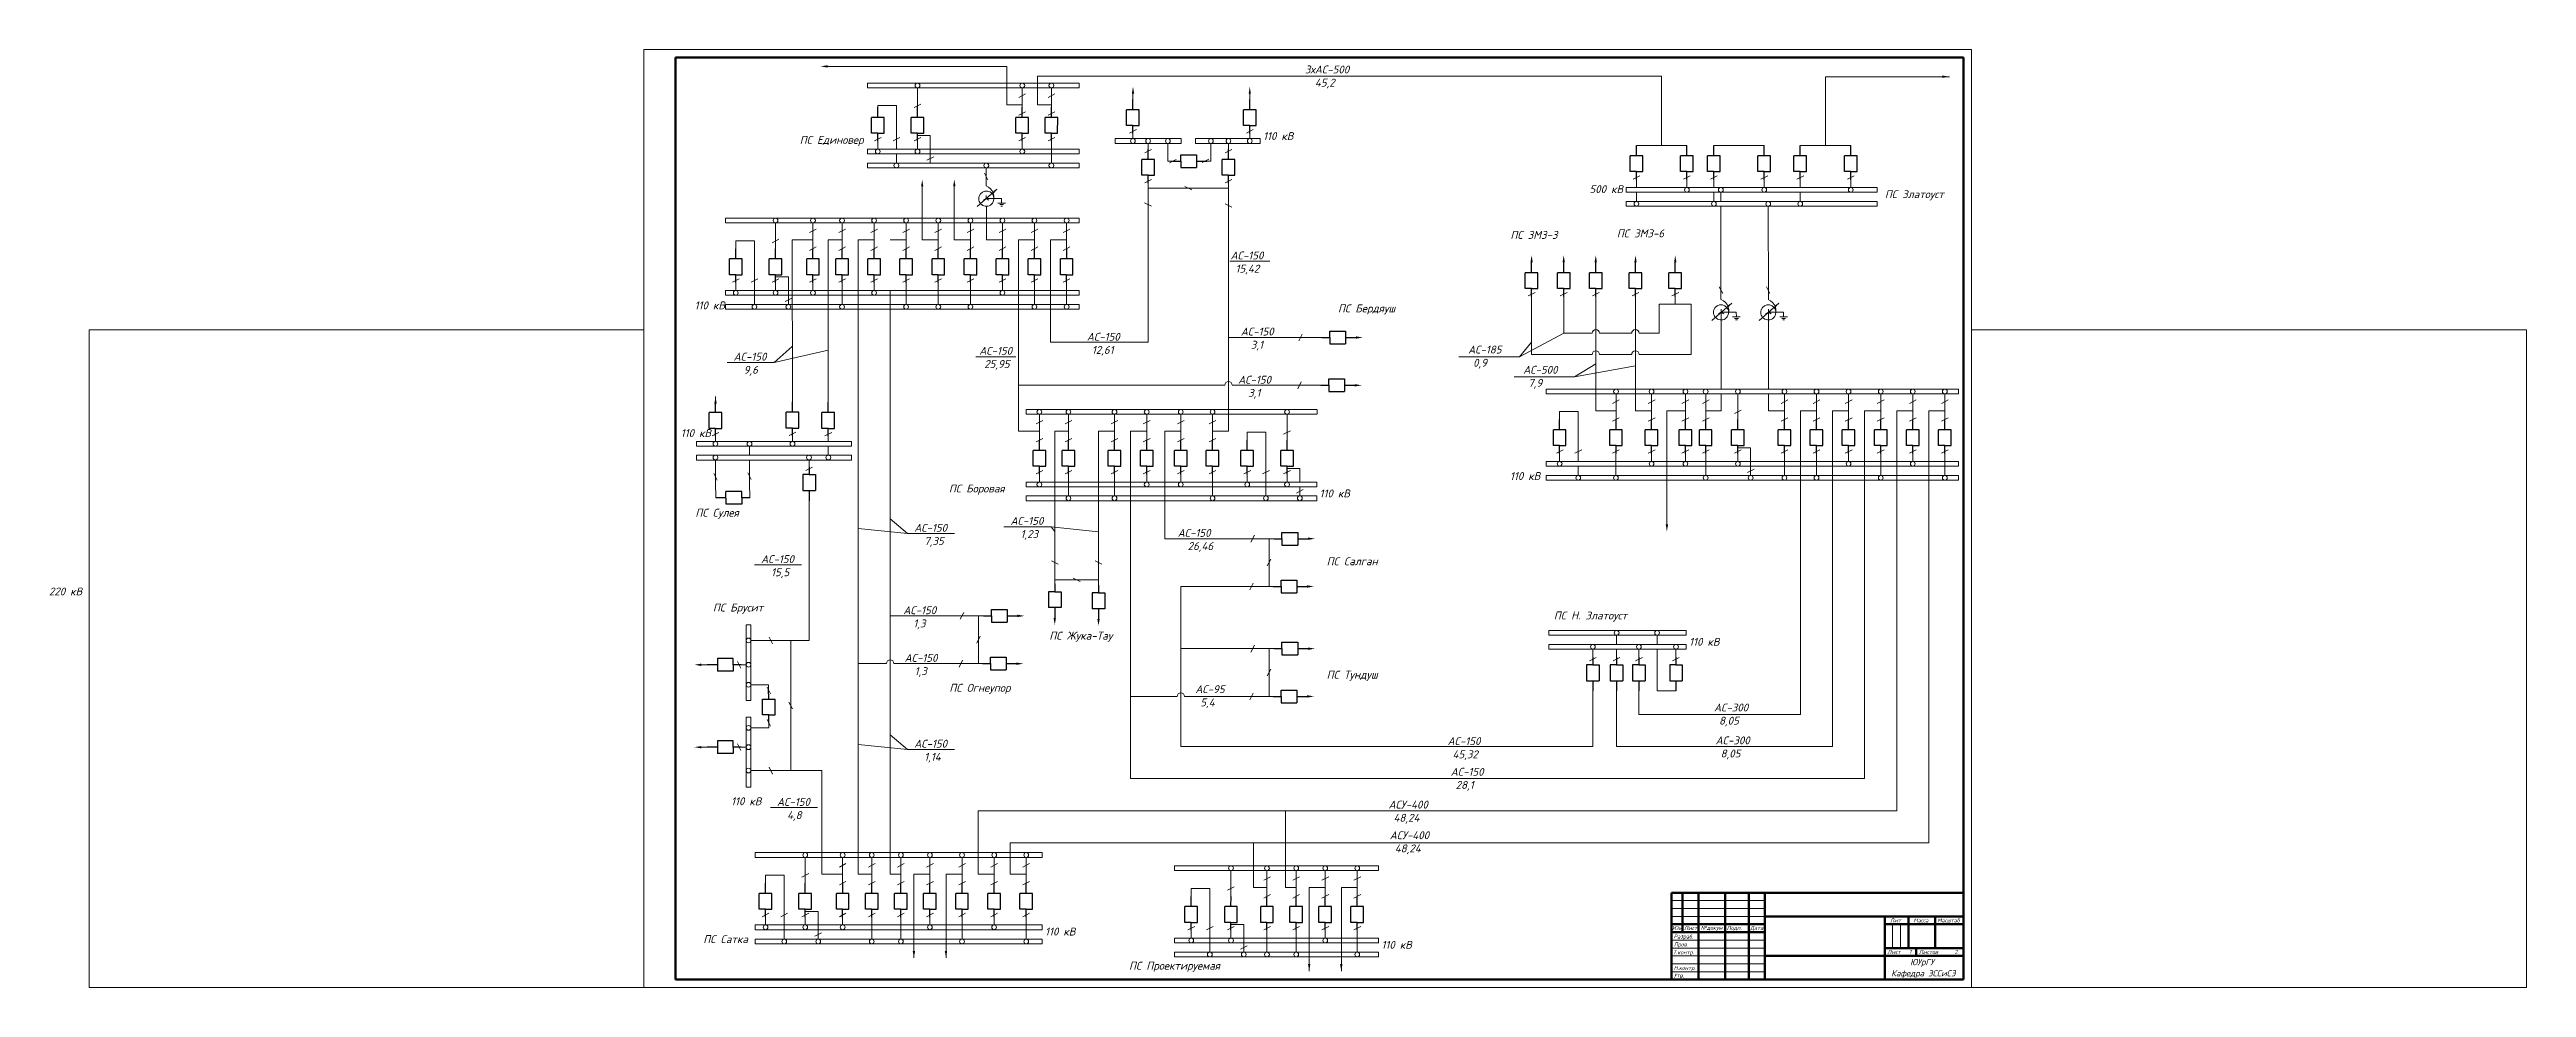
# Model space of a CAD drawing. Header units: millimetres. Extents: x -491 to 2311, y -1641 to -197.
# Drawn here: x 742 to 2311, y -1617 to -1023 of the extents above; entities that cross this region are included whole.
import ezdxf

# ---------------------------------------------------------------- set-up
doc = ezdxf.new("R2010")
doc.units = ezdxf.units.MM
for name, color, linetype, lineweight in [('рамка толстая', 42, 'Continuous', 50), ('рамка тонкая', 93, 'Continuous', 20), ('текст', 6, 'Continuous', 30), ('тонкая', 7, 'Continuous', 20), ('штриховка', 2, 'Continuous', 20)]:
    doc.layers.add(name, color=color, linetype=linetype, lineweight=lineweight)
doc.layers.add('СХЕМА1', color=7, linetype='Continuous')
doc.styles.add('ГОСТ', font='isocpeui.ttf')
picture_1 = doc.add_image_def('image1.jpg', size_in_pixel=(4152, 4920))

msp = doc.modelspace()

# ---------------------------------------------------------------- texts
at = {"layer": 'текст', "color": 18, "true_color": 0x000000, "style": 'ГОСТ'}
for s, height, p in [('Изм.', 2.5, (1769.5, -1581.1)), ('Разраб.', 2.5, (1770.5, -1586.5)), ('Лист', 2.5, (1777.1, -1581.1)), ('№докум.', 2.5, (1787.7, -1581)), ('Подп.', 2.5, (1804.2, -1581.1)), ('Дата', 2.5, (1818.9, -1581.1)), ('Лит.', 2.5, (1907.6, -1576.3)), ('Масса', 2.5, (1922.4, -1576.3)), ('Масштаб', 2.5, (1937.5, -1576.3)), ('Т.контр.', 2.5, (1770.1, -1596.5)), ('Пров.', 2.5, (1770.7, -1591.5)), ('Лист', 2.5, (1905.9, -1596.3)), ('1', 2.5, (1919.7, -1596.2)), ('ЮУрГУ', 4, (1920.3, -1603.4)), ('Листов', 2.5, (1925.9, -1596.3)), ('2', 2.5, (1948.5, -1596.3)), ('Утв.', 2.5, (1770.6, -1611.2)), ('Н.контр.', 2.5, (1770.6, -1606.4)), ('Кафедра ЭССиСЭ', 4, (1908.3, -1610.5))]:
    msp.add_text(s, height=height, dxfattribs=at).set_placement(p)
at = {"layer": 'текст', "color": 18, "lineweight": 15, "true_color": 0x000000, "char_height": 5, "attachment_point": 1, "style": 'ГОСТ'}
for s, width, gutter_width, heights, insert in [('3хАС-500\\P  45,2', 29.066, 20, [0], (1536.9, -1033.6)), ('ПС Единовер', 58.038, 12.5, [13.5], (1216.9, -1078.2)), ('110 кВ', 29.477, 12.5, [14.7], (1510.4, -1075.8)), ('500 кВ', 29.066, 20, [0], (1717.2, -1109.4)), ('ПС Златоуст', 49.403, 12.5, [13.9], (1904.3, -1112.6)), ('ПС ЗМЗ-3', 38.976, 12.5, [14.7], (1667.1, -1138.4)), ('ПС ЗМЗ-6', 38.976, 12.5, [14.7], (1734.5, -1137.4)), (' АС-150\\P  15,42', 29.066, 20, [0], (1486.6, -1151.4)), ('110 кВ', 29.477, 12.5, [14.7], (1150.3, -1183)), ('ПС Бердяуш', 54.77, 12.5, [14.3], (1557.9, -1184.9)), (' АС-150\\P  12,61', 29.066, 20, [0], (1395.6, -1202.9)), ('АС-150\\P  3,1', 29.066, 20, [0], (1496.3, -1199.6)), ('АС-150\\P  9,6', 29.066, 20, [0], (1175, -1215.5)), (' АС-150\\P  25,95', 29.066, 20, [0], (1327.4, -1211.8)), ('  АС-185\\P   0,9', 38.017, 20, [22.2], (1633.9, -1211)), ('  АС-500\\P   7,9', 38.017, 20, [22.2], (1668.8, -1223.8)), ('АС-150\\P  3,1', 29.066, 20, [0], (1494.6, -1230.1)), ('110 кВ', 29.477, 12.5, [14.7], (1141.5, -1263.9)), ('ПС Боровая', 38.976, 12.5, [14.7], (1311.4, -1299)), ('110 кВ', 29.477, 12.5, [14.7], (1546.2, -1302.1)), ('110 кВ', 29.477, 12.5, [14.7], (1666.8, -1291.1)), ('ПС Сулея', 38.976, 12.5, [14.7], (1150.8, -1314.3)), ('АС-150\\P  7,35', 29.066, 20, [0], (1289.4, -1323.9)), ('АС-150\\P  1,23', 29.066, 20, [0], (1350.4, -1319.5)), ('АС-150\\P  26,46', 29.066, 20, [0], (1456.3, -1327.1)), ('АС-150\\P  15,5', 29.066, 20, [0], (1192.4, -1343.7)), ('ПС Салган', 47.793, 12.5, [13.3], (1550.7, -1345.1)), ('220 кВ', 29.066, 20, [0], (741.3, -1364.2)), ('ПС Брусит', 38.976, 12.5, [14.7], (1161.9, -1374.4)), ('АС-150\\P  1,3', 29.066, 20, [0], (1282.5, -1376.1)), ('ПС Н. Златоуст', 70.464, 12.5, [10], (1694.6, -1379.4)), ('ПС Жука-Тау', 75.134, 12.5, [22.9], (1375, -1392.2)), ('110 кВ', 29.477, 12.5, [14.7], (1780.3, -1396.1)), ('АС-150\\P  1,3', 29.066, 20, [0], (1283.3, -1406.3)), ('ПС Огнеупор', 75.134, 12.5, [22.9], (1311.7, -1425.2)), ('  АС-95\\P   5,4', 38.017, 20, [22.2], (1461.1, -1426.1)), ('ПС Тундуш', 38.976, 12.5, [14.7], (1550.7, -1416.9)), ('  АС-300\\P   8,05', 38.017, 20, [22.2], (1789.7, -1437.7)), ('  АС-150\\P   45,32', 38.017, 20, [22.2], (1620.9, -1459)), ('  АС-300\\P   8,05', 38.017, 20, [22.2], (1790.7, -1458.5)), ('АС-150\\P  1,14', 29.066, 20, [0], (1289.4, -1460.6)), ('  АС-150    \\P   28,1', 38.017, 20, [22.2], (1622.9, -1478.4)), ('110 кВ', 29.477, 12.5, [14.7], (1173.4, -1497.1)), ('АС-150\\P  4,8', 29.066, 20, [0], (1202.5, -1497.5)), ('  АСУ-400\\P   48,24', 43.208, 20, [20.5], (1583.5, -1499.2)), ('  АСУ-400\\P   48,24', 43.208, 20, [20.5], (1584.3, -1518.6)), ('ПС Сатка', 38.976, 12.5, [14.7], (1155.8, -1584.4)), ('110 кВ', 29.477, 12.5, [14.7], (1372.3, -1579.6)), ('110 кВ', 29.477, 12.5, [14.7], (1585.4, -1588)), ('ПС Проектируемая', 71.274, 12.5, [14.1], (1425.5, -1601.2))]:
    msp.add_mtext_dynamic_manual_height_columns(s, width=width, gutter_width=gutter_width, heights=heights, dxfattribs=dict(at, insert=insert))

# ---------------------------------------------------------------- blocks, each defined once
blk = doc.blocks.new('Выключатель')
for p, q in [((0, 10), (0, 16.5)), ((-4, 0), (-4, 10)), ((-4, 10), (4, 10)), ((0, 0), (-4, 0)), ((0, 0), (4, 0)), ((0, -5), (0, 0)), ((4, 0), (4, 10))]:
    blk.add_line(p, q)

# ---------------------------------------------------------------- linework, layer by layer
at = {"lineweight": 15}
for p, q in [((1348.1, -1034.2), (1234.6, -1034.2)), ((1348.1, -1058.4), (1348.1, -1034.2)), ((1367.6, -1058.4), (1367.6, -1040.4)), ((1367.6, -1040.4), (1762.9, -1040.4)), ((1393.9, -1047.7), (1393.9, -1044.7)), ((1762.9, -1084.3), (1762.9, -1040.4)), ((1866.7, -1084.3), (1866.7, -1040.7)), ((1866.7, -1040.7), (1945.3, -1040.7)), ((1393.9, -1089.5), (1393.9, -1086.5)), ((1393.9, -1098.4), (1393.9, -1095.4)), ((1746.9, -1084.3), (1778.9, -1084.3)), ((1796, -1084.3), (1827.9, -1084.3)), ((1850.7, -1084.3), (1882.7, -1084.3)), ((1335.1, -1101), (1335.1, -1102.7)), ((1437.6, -1208.9), (1437.6, -1111.3)), ((1437.6, -1111.3), (1488.5, -1111.3)), ((1488.5, -1164.8), (1488.5, -1111.9)), ((1333.4, -1118.9), (1335.1, -1117.9)), ((1335.1, -1117.9), (1335.1, -1116)), ((1335.1, -1117.9), (1344.8, -1117.9)), ((1335.1, -1117.9), (1336.8, -1118.9)), ((1342.4, -1120.8), (1347.2, -1120.7)), ((1343.6, -1121.7), (1346, -1121.7)), ((1344.2, -1122.7), (1345.4, -1122.7)), ((1344.8, -1117.9), (1344.8, -1120.8)), ((1488.5, -1265.2), (1488.5, -1137.1)), ((1489.4, -1157.6), (1514.6, -1157.6)), ((1761.3, -1203.2), (1761.3, -1184.8)), ((1761.3, -1184.8), (1781.7, -1184.8)), ((1781.7, -1216.7), (1781.7, -1184.8)), ((1798.9, -1190.9), (1800.6, -1189.9)), ((1800.5, -1180.1), (1800.5, -1181.8)), ((1800.6, -1189.9), (1800.6, -1188)), ((1800.6, -1189.9), (1810.2, -1189.9)), ((1800.6, -1189.9), (1802.2, -1190.9)), ((1800.6, -1189.9), (1800.6, -1238.5)), ((1810.2, -1189.9), (1810.3, -1192.8)), ((1828.8, -1190.9), (1830.5, -1189.9)), ((1830.5, -1180.1), (1830.5, -1181.8)), ((1830.5, -1189.9), (1830.5, -1188)), ((1830.5, -1189.9), (1840.2, -1189.9)), ((1830.5, -1189.9), (1832.2, -1190.9)), ((1830.6, -1189.9), (1830.6, -1238.5)), ((1840.2, -1189.9), (1840.2, -1192.8)), ((1488.5, -1205.9), (1544.4, -1205.9)), ((1672.8, -1218), (1700.9, -1203.2)), ((1718.8, -1203.2), (1700.9, -1203.2)), ((1744, -1203.2), (1723.5, -1203.2)), ((1761.3, -1203.2), (1748.7, -1203.2)), ((1807.8, -1192.8), (1812.7, -1192.8)), ((1809.1, -1193.8), (1811.5, -1193.8)), ((1809.7, -1194.7), (1810.9, -1194.7)), ((1837.8, -1192.8), (1842.6, -1192.8)), ((1839, -1193.8), (1841.4, -1193.8)), ((1839.6, -1194.7), (1840.8, -1194.7)), ((1170.9, -1221.6), (1200.7, -1221.6)), ((1200.7, -1221.6), (1212.2, -1211.5)), ((1200.7, -1221.6), (1235, -1213.8)), ((1328.4, -1218.2), (1353.7, -1218.2)), ((1375.8, -1208.9), (1437.6, -1208.9)), ((1672.8, -1218), (1634.5, -1218)), ((1672.8, -1218), (1680.5, -1208.8)), ((1718.8, -1216.7), (1680.5, -1216.7)), ((1707.7, -1230.8), (1721.2, -1222.6)), ((1707.7, -1230.8), (1746.3, -1223.7)), ((1744, -1216.7), (1723.5, -1216.7)), ((1781.7, -1216.7), (1748.7, -1216.7)), ((1355.5, -1236.1), (1486.2, -1236.1)), ((1490.9, -1236.1), (1543.8, -1236.1)), ((1707.7, -1230.8), (1669.4, -1230.8)), ((1766.2, -1252.2), (1766.2, -1324.2)), ((1800.6, -1241.5), (1800.6, -1252.2)), ((1830.6, -1241.5), (1830.6, -1252.2)), ((1850.9, -1252.2), (1850.9, -1444.6)), ((1871.2, -1252.2), (1871.2, -1464.9)), ((1891.5, -1252.2), (1891.5, -1485.2)), ((1911.8, -1252.2), (1911.8, -1505.6)), ((1932.2, -1252.2), (1932.2, -1525.9)), ((1285.2, -1330), (1253.9, -1326.9)), ((1285.2, -1330), (1274.2, -1320.6)), ((1285.2, -1330), (1315, -1330)), ((1346.3, -1325.7), (1376.1, -1325.7)), ((1376.1, -1325.7), (1378.5, -1328.8)), ((1376.1, -1325.7), (1406.2, -1328.9)), ((1448.1, -1333.3), (1514.2, -1333.3)), ((1514.2, -1333.3), (1514.2, -1363.5)), ((1188.3, -1349.9), (1218.1, -1349.9)), ((1406.2, -1359.3), (1378.5, -1359.3)), ((1458.3, -1363.5), (1513.5, -1363.5)), ((1274.2, -1382.2), (1330.1, -1382.2)), ((1330.1, -1382.2), (1330.1, -1412.4)), ((1760, -1400.2), (1760, -1394.4)), ((1211.2, -1480.1), (1211.2, -1397.7)), ((1458.3, -1402.9), (1514.2, -1402.9)), ((1514.2, -1402.9), (1514.2, -1433.2)), ((1760, -1429.7), (1760, -1403.2)), ((1253.9, -1412.4), (1271.8, -1412.4)), ((1276.5, -1412.4), (1329.4, -1412.4)), ((1426.5, -1433.2), (1455.9, -1433.2)), ((1460.6, -1433.2), (1513.5, -1433.2)), ((1719.4, -1464.9), (1719.4, -1429.7)), ((1734.4, -1429.7), (1734.4, -1464.9)), ((1748.5, -1429.7), (1748.5, -1444.6)), ((1772, -1429.7), (1760, -1429.7)), ((1285.2, -1466.7), (1274.2, -1457.4)), ((1748.5, -1444.6), (1850.9, -1444.6)), ((1285.2, -1466.7), (1253.9, -1463.6)), ((1285.2, -1466.7), (1315, -1466.7)), ((1458.3, -1464.9), (1719.4, -1464.9)), ((1734.4, -1464.9), (1871.2, -1464.9)), ((1426.5, -1485.2), (1891.5, -1485.2)), ((1198.3, -1503.6), (1228.1, -1503.6)), ((1329.9, -1505.6), (1911.8, -1505.6)), ((1329.9, -1525.9), (1329.9, -1525.9)), ((1350.2, -1525.9), (1932.2, -1525.9))]:
    msp.add_line(p, q, dxfattribs=at)
at = {"color": 18, "lineweight": 15, "true_color": 0x000000}
for p, q in [((1335.1, -1109.8), (1335.1, -1098.4)), ((1800.5, -1119.7), (1800.5, -1113.8)), ((1800.5, -1180.1), (1800.5, -1122.7)), ((1830.5, -1180.1), (1830.4, -1122.7)), ((1249.8, -1271.7), (1151.5, -1271.7)), ((1151.5, -1271.7), (1151.5, -1274.7)), ((1249.8, -1274.7), (1151.5, -1274.7)), ((1249.8, -1280.4), (1151.5, -1280.4)), ((1151.5, -1280.4), (1151.5, -1283.5)), ((1249.8, -1283.5), (1151.5, -1283.5)), ((1156.4, -1274.7), (1156.4, -1274.7)), ((1162.6, -1280.4), (1162.6, -1280.4)), ((1163.6, -1298), (1163.6, -1283.5)), ((1185.1, -1280.4), (1185.1, -1274.7)), ((1185.1, -1297.9), (1185.1, -1283.5)), ((1249.8, -1271.7), (1249.8, -1274.7)), ((1249.8, -1280.4), (1249.8, -1283.5)), ((1163.6, -1298), (1163.7, -1307.5)), ((1185.1, -1297.9), (1185.2, -1307.4))]:
    msp.add_line(p, q, dxfattribs=at)
at = {"lineweight": 15}
for centre, radius in [((1291.5, -1046.2), 1.5), ((1357.9, -1046.2), 1.5), ((1376.3, -1046.2), 1.5), ((1266.3, -1088), 1.5), ((1278.1, -1096.9), 1.5), ((1291.5, -1088), 1.5), ((1335.1, -1096.9), 1.5), ((1357.9, -1088), 1.5), ((1376.3, -1096.9), 1.5), ((1778.9, -1112.3), 1.5), ((1800.4, -1112.3), 1.5), ((1827.9, -1112.3), 1.5), ((1882.7, -1112.3), 1.5), ((1746.9, -1121.2), 1.5), ((1796, -1121.2), 1.5), ((1830.4, -1121.2), 1.5), ((1850.7, -1121.2), 1.5), ((1201.6, -1131.8), 1.5), ((1225.3, -1131.8), 1.5), ((1243.7, -1131.8), 1.5), ((1264, -1131.8), 1.5), ((1284.3, -1131.8), 1.5), ((1304.7, -1131.8), 1.5), ((1325, -1131.8), 1.5), ((1345.3, -1131.8), 1.5), ((1365.6, -1131.8), 1.5), ((1386, -1131.8), 1.5), ((1176.4, -1177.6), 1.5), ((1201.6, -1177.6), 1.5), ((1225.3, -1177.6), 1.5), ((1264, -1177.6), 1.5), ((1345.3, -1177.6), 1.5), ((1188.2, -1186.4), 1.5), ((1209.7, -1186.4), 1.5), ((1243.7, -1186.4), 1.5), ((1284.3, -1186.4), 1.5), ((1304.7, -1186.4), 1.5), ((1325, -1186.4), 1.5), ((1365.6, -1186.4), 1.5), ((1386, -1186.4), 1.5), ((1734, -1240), 1.5), ((1756.5, -1240), 1.5), ((1778, -1240), 1.5), ((1790.8, -1240), 1.5), ((1811.2, -1240), 1.5), ((1840.7, -1240), 1.5), ((1861, -1240), 1.5), ((1881.3, -1240), 1.5), ((1901.7, -1240), 1.5), ((1922, -1240), 1.5), ((1942.3, -1240), 1.5), ((1368.7, -1253), 1.5), ((1387.1, -1253), 1.5), ((1416.3, -1253), 1.5), ((1436.7, -1253), 1.5), ((1458.3, -1253), 1.5), ((1478.4, -1253), 1.5), ((1525.6, -1253), 1.5), ((1163.5, -1273.2), 1.53), ((1163.5, -1281.9), 1.53), ((1185.1, -1273.2), 1.53), ((1212.3, -1273.2), 1.53), ((1222.8, -1281.9), 1.53), ((1235, -1281.9), 1.53), ((1698.3, -1285.8), 1.5), ((1756.5, -1285.8), 1.5), ((1778, -1285.8), 1.5), ((1811.2, -1285.8), 1.5), ((1881.3, -1285.8), 1.5), ((1922, -1285.8), 1.5), ((1368.7, -1298.9), 1.5), ((1436.7, -1298.9), 1.5), ((1458.3, -1298.9), 1.5), ((1500.4, -1298.9), 1.5), ((1525.6, -1298.9), 1.5), ((1710.1, -1294.7), 1.5), ((1733.9, -1294.7), 1.5), ((1790.8, -1294.7), 1.5), ((1819.3, -1294.7), 1.5), ((1840.7, -1294.7), 1.5), ((1861, -1294.7), 1.5), ((1901.7, -1294.7), 1.5), ((1942.3, -1294.7), 1.5), ((1387.1, -1307.7), 1.5), ((1416.3, -1307.7), 1.5), ((1478.4, -1307.7), 1.5), ((1512.2, -1307.7), 1.5), ((1533.7, -1307.7), 1.5), ((1184.5, -1397.7), 1.5), ((1734.4, -1392.9), 1.5), ((1760, -1392.9), 1.5), ((1184.5, -1413.1), 1.5), ((1719.4, -1401.7), 1.5), ((1748.5, -1401.7), 1.5), ((1772, -1401.7), 1.5), ((1184.5, -1425.8), 1.5), ((1184.5, -1453.1), 1.5), ((1184.5, -1465.3), 1.5), ((1184.5, -1480.1), 1.5), ((1220.4, -1533.6), 1.5), ((1244.1, -1533.6), 1.5), ((1262.5, -1533.6), 1.5), ((1281, -1533.6), 1.5), ((1299.4, -1533.6), 1.5), ((1319.7, -1533.6), 1.5), ((1340.1, -1533.6), 1.5), ((1360.4, -1533.6), 1.5), ((1490.1, -1542), 1.5), ((1512.9, -1542), 1.5), ((1531.4, -1542), 1.5), ((1549.8, -1542), 1.5), ((1570.1, -1542), 1.5), ((1195.3, -1579.4), 1.5), ((1220.4, -1579.4), 1.5), ((1244.1, -1579.4), 1.5), ((1299.4, -1579.4), 1.5), ((1340, -1579.4), 1.5), ((1207.1, -1588.3), 1.5), ((1228.6, -1588.3), 1.5), ((1262.5, -1588.3), 1.5), ((1281, -1588.3), 1.5), ((1319.7, -1588.3), 1.5), ((1360.4, -1588.3), 1.5), ((1464.9, -1587.8), 1.5), ((1476.7, -1596.6), 1.5), ((1490.1, -1587.8), 1.5), ((1498.2, -1596.6), 1.5), ((1512.9, -1596.6), 1.5), ((1531.4, -1596.6), 1.5), ((1549.8, -1587.8), 1.5), ((1570.1, -1596.6), 1.5)]:
    msp.add_circle(centre, radius, dxfattribs=at)
at = {"color": 18, "lineweight": 15, "true_color": 0x000000}
for centre in [(1428, -1081.4), (1437.6, -1081.4), (1450.1, -1081.4), (1477.4, -1081.4), (1488.5, -1081.4), (1502, -1081.4)]:
    msp.add_circle(centre, 1.5, dxfattribs=at)
at = {"lineweight": 15}
for centre, radius, start, end in [((1335.1, -1117.9), 4.84, 0.3004, 322.576), ((1332.3, -1117), 7.68, 329.6801, 69.0453), ((1800.6, -1189.9), 4.84, 0.3004, 322.576), ((1797.8, -1189), 7.68, 329.6801, 69.0453), ((1830.5, -1189.9), 4.84, 0.3004, 322.576), ((1827.7, -1189), 7.68, 329.6801, 69.0453), ((1721.2, -1203.2), 2.36, 0, 180), ((1746.3, -1203.2), 2.36, 0, 180), ((1721.2, -1216.7), 2.36, 0, 180), ((1746.3, -1216.7), 2.36, 0, 180), ((1488.5, -1236.1), 2.36, 0, 180), ((1274.2, -1412.4), 2.36, 0, 180), ((1458.3, -1433.2), 2.36, 0, 180)]:
    msp.add_arc(centre, radius, start, end, dxfattribs=at)
at = {"layer": 'рамка толстая', "color": 18, "true_color": 0x000000}
for p, q in [((1954.2, -1028.5), (1138.2, -1028.5)), ((1138.2, -1028.5), (1138.2, -1612.5)), ((1954.2, -1612.5), (1954.2, -1028.5)), ((1138.2, -1325.5), (1138.2, -1612.5)), ((1954.2, -1557.5), (1769.2, -1557.5)), ((1769.2, -1557.5), (1769.2, -1612.5)), ((1776.2, -1557.5), (1776.2, -1582.5)), ((1786.2, -1557.5), (1786.2, -1612.5)), ((1803.2, -1557.5), (1803.2, -1612.5)), ((1818.2, -1557.5), (1818.2, -1612.5)), ((1828.2, -1557.5), (1828.2, -1612.5)), ((1954.2, -1612.5), (1954.2, -1557.5)), ((1828.2, -1577.5), (1769.2, -1577.5)), ((1828.2, -1582.5), (1769.2, -1582.5)), ((1954.2, -1572.5), (1828.2, -1572.5)), ((1904.2, -1612.5), (1904.2, -1572.5)), ((1954.2, -1577.5), (1904.2, -1577.5)), ((1919.2, -1592.5), (1919.2, -1572.5)), ((1936.2, -1592.5), (1936.2, -1572.5)), ((1954.2, -1597.5), (1828.2, -1597.5)), ((1954.2, -1592.5), (1904.2, -1592.5)), ((1924.2, -1597.5), (1924.2, -1592.5)), ((1138.2, -1612.5), (1533.2, -1612.5)), ((1138.2, -1612.5), (1954.2, -1612.5)), ((1348.2, -1612.5), (1533.2, -1612.5))]:
    msp.add_line(p, q, dxfattribs=at)
at = {"layer": 'рамка тонкая', "color": 18, "true_color": 0x000000}
for p, q in [((1959.2, -1023.5), (1118.2, -1023.5)), ((1118.2, -1023.5), (1118.2, -1617.5)), ((1959.2, -1023.5), (1959.2, -1617.5)), ((1828.2, -1562.5), (1769.2, -1562.5)), ((1828.2, -1567.5), (1769.2, -1567.5)), ((1828.2, -1572.5), (1769.2, -1572.5)), ((1909.2, -1592.5), (1909.2, -1577.5)), ((1914.2, -1592.5), (1914.2, -1577.5)), ((1828.2, -1587.5), (1769.2, -1587.5)), ((1828.2, -1592.5), (1769.2, -1592.5)), ((1828.2, -1597.5), (1769.2, -1597.5)), ((1828.2, -1602.5), (1769.2, -1602.5)), ((1828.2, -1607.5), (1769.2, -1607.5)), ((1118.2, -1617.5), (1959.2, -1617.5))]:
    msp.add_line(p, q, dxfattribs=at)
at = {"layer": 'СХЕМА1', "lineweight": 15}
for p, q in [((1293.6, -1058.1), (1289.3, -1060.2)), ((1360, -1051.6), (1355.8, -1053.8)), ((1360, -1063), (1355.8, -1065.1)), ((1378.5, -1051.6), (1374.2, -1053.8)), ((1378.5, -1063), (1374.2, -1065.1)), ((1268.5, -1079.1), (1264.2, -1081.3)), ((1280.3, -1079.1), (1276, -1081.3)), ((1293.6, -1079.1), (1289.3, -1081.3)), ((1360, -1079.1), (1355.8, -1081.3)), ((1378.5, -1079.1), (1374.2, -1081.3)), ((1430.2, -1074.2), (1425.9, -1076.4)), ((1504.2, -1074.2), (1499.9, -1076.4)), ((1301.8, -1091.4), (1297.5, -1093.5)), ((1439.8, -1086.8), (1435.5, -1088.9)), ((1455.4, -1093.1), (1451.1, -1095.3)), ((1476.1, -1093), (1471.8, -1095.1)), ((1490.7, -1086.8), (1486.4, -1088.9)), ((1439.8, -1105.7), (1435.5, -1107.8)), ((1460.9, -1110.2), (1465.2, -1112.4)), ((1490.7, -1105.7), (1486.4, -1107.8)), ((1749.1, -1103.4), (1744.8, -1105.6)), ((1781, -1103.4), (1776.7, -1105.6)), ((1798.1, -1103.4), (1793.9, -1105.6)), ((1830.1, -1103.4), (1825.8, -1105.6)), ((1852.9, -1103.4), (1848.6, -1105.6)), ((1884.8, -1103.4), (1880.6, -1105.6)), ((1435.4, -1120.6), (1439.7, -1122.7)), ((1486.4, -1121.2), (1490.7, -1123.4)), ((1203.7, -1143.6), (1199.4, -1145.8)), ((1227.4, -1137.2), (1223.1, -1139.3)), ((1245.9, -1137.2), (1241.6, -1139.3)), ((1266.2, -1137.2), (1261.9, -1139.3)), ((1286.5, -1137.2), (1282.2, -1139.3)), ((1306.8, -1137.2), (1302.5, -1139.3)), ((1327.2, -1137.2), (1322.9, -1139.3)), ((1347.5, -1137.2), (1343.2, -1139.3)), ((1367.8, -1137.2), (1363.5, -1139.3)), ((1388.1, -1137.2), (1383.8, -1139.3)), ((1227.4, -1148.5), (1223.1, -1150.7)), ((1245.9, -1148.5), (1241.6, -1150.7)), ((1266.2, -1148.5), (1261.9, -1150.7)), ((1286.5, -1148.5), (1282.2, -1150.7)), ((1306.8, -1148.5), (1302.5, -1150.7)), ((1327.2, -1148.5), (1322.9, -1150.7)), ((1347.5, -1148.5), (1343.2, -1150.7)), ((1367.8, -1148.5), (1363.5, -1150.7)), ((1388.1, -1148.5), (1383.8, -1150.7)), ((1178.6, -1168.7), (1174.3, -1170.8)), ((1190.4, -1168.7), (1186.1, -1170.8)), ((1203.7, -1168.7), (1199.5, -1170.8)), ((1227.4, -1168.7), (1223.1, -1170.8)), ((1245.9, -1168.7), (1241.6, -1170.8)), ((1266.2, -1168.7), (1261.9, -1170.8)), ((1286.5, -1168.7), (1282.2, -1170.8)), ((1306.8, -1168.7), (1302.5, -1170.8)), ((1327.2, -1168.7), (1322.9, -1170.8)), ((1347.5, -1168.7), (1343.2, -1170.8)), ((1367.8, -1168.7), (1363.5, -1170.8)), ((1388.1, -1168.7), (1383.8, -1170.8)), ((1211.9, -1180.9), (1207.6, -1183.1)), ((1682.7, -1177.4), (1678.4, -1179.5)), ((1703, -1177.4), (1698.7, -1179.5)), ((1723.3, -1177.4), (1719.1, -1179.5)), ((1748.5, -1177.4), (1744.2, -1179.5)), ((1773.7, -1177.4), (1769.4, -1179.5)), ((1535.1, -1203.7), (1533, -1208)), ((1534.5, -1234), (1532.4, -1238.3)), ((1736.1, -1245.4), (1731.8, -1247.6)), ((1758.7, -1245.4), (1754.4, -1247.6)), ((1780.1, -1245.4), (1775.8, -1247.6)), ((1793, -1245.4), (1788.7, -1247.6)), ((1813.3, -1251.9), (1809, -1254)), ((1842.8, -1245.4), (1838.6, -1247.6)), ((1863.2, -1245.4), (1858.9, -1247.6)), ((1883.5, -1245.4), (1879.2, -1247.6)), ((1903.8, -1245.4), (1899.5, -1247.6)), ((1924.1, -1245.4), (1919.9, -1247.6)), ((1944.5, -1245.4), (1940.2, -1247.6)), ((1165.7, -1266), (1161.4, -1268.1)), ((1214.4, -1265.8), (1210.2, -1268)), ((1237.2, -1266), (1232.9, -1268.1)), ((1370.9, -1258.5), (1366.6, -1260.6)), ((1370.9, -1269.8), (1366.6, -1271.9)), ((1389.3, -1258.5), (1385, -1260.6)), ((1389.3, -1269.8), (1385, -1271.9)), ((1418.5, -1258.5), (1414.2, -1260.6)), ((1418.5, -1269.8), (1414.2, -1271.9)), ((1438.8, -1258.5), (1434.5, -1260.6)), ((1438.8, -1269.8), (1434.5, -1271.9)), ((1460.4, -1258.5), (1456.2, -1260.6)), ((1460.4, -1269.8), (1456.2, -1271.9)), ((1480.5, -1258.5), (1476.2, -1260.6)), ((1480.5, -1269.8), (1476.2, -1271.9)), ((1527.7, -1264.9), (1523.4, -1267)), ((1736.1, -1256.8), (1731.8, -1258.9)), ((1758.7, -1256.8), (1754.4, -1258.9)), ((1780.1, -1256.8), (1775.8, -1258.9)), ((1793, -1256.8), (1788.7, -1258.9)), ((1842.8, -1256.8), (1838.6, -1258.9)), ((1863.2, -1256.8), (1858.9, -1258.9)), ((1883.5, -1256.8), (1879.2, -1258.9)), ((1903.8, -1256.8), (1899.5, -1258.9)), ((1924.1, -1256.8), (1919.9, -1258.9)), ((1944.5, -1256.8), (1940.2, -1258.9)), ((1700.5, -1276.9), (1696.2, -1279.1)), ((1712.3, -1276.9), (1708, -1279.1)), ((1736.1, -1276.9), (1731.8, -1279.1)), ((1758.7, -1276.9), (1754.4, -1279.1)), ((1780.1, -1276.9), (1775.8, -1279.1)), ((1793, -1276.9), (1788.7, -1279.1)), ((1813.3, -1276.9), (1809, -1279.1)), ((1842.8, -1276.9), (1838.6, -1279.1)), ((1863.2, -1276.9), (1858.9, -1279.1)), ((1883.5, -1276.9), (1879.2, -1279.1)), ((1903.8, -1276.9), (1899.5, -1279.1)), ((1924.1, -1276.9), (1919.9, -1279.1)), ((1944.5, -1276.9), (1940.2, -1279.1)), ((1220.7, -1290.1), (1225, -1288)), ((1370.9, -1290), (1366.6, -1292.1)), ((1389.3, -1290), (1385, -1292.1)), ((1418.5, -1290), (1414.2, -1292.1)), ((1438.8, -1290), (1434.5, -1292.1)), ((1460.4, -1290), (1456.2, -1292.1)), ((1480.5, -1290), (1476.2, -1292.1)), ((1502.6, -1290), (1498.3, -1292.1)), ((1514.4, -1290), (1510.1, -1292.1)), ((1527.7, -1290), (1523.4, -1292.1)), ((1535.9, -1302.2), (1531.6, -1304.4)), ((1821.5, -1289.2), (1817.2, -1291.3)), ((1504.9, -1331.1), (1502.7, -1335.4)), ((1380.6, -1349.4), (1376.3, -1347.3)), ((1408.3, -1349.4), (1404, -1347.3)), ((1515.3, -1346.2), (1513.1, -1350.5)), ((1394.5, -1360.4), (1390.2, -1358.3)), ((1504.2, -1361.4), (1502.1, -1365.6)), ((1320.8, -1380), (1318.6, -1384.3)), ((1197.6, -1395.6), (1199.7, -1399.8)), ((1331.2, -1395.1), (1329, -1399.4)), ((1177.4, -1411), (1179.6, -1415.3)), ((1320.1, -1410.3), (1318, -1414.6)), ((1504.9, -1400.8), (1502.7, -1405.1)), ((1717.2, -1410.6), (1721.5, -1408.5)), ((1732.3, -1410.6), (1736.5, -1408.5)), ((1746.4, -1410.6), (1750.7, -1408.5)), ((1769.8, -1410.6), (1774.1, -1408.5)), ((1196.2, -1427.2), (1198.3, -1431.5)), ((1515.3, -1415.9), (1513.1, -1420.2)), ((1210.1, -1436.8), (1212.3, -1441.1)), ((1504.2, -1431), (1502.1, -1435.3)), ((1196.3, -1447.8), (1198.4, -1452.1)), ((1177.4, -1463.2), (1179.6, -1467.5)), ((1197.6, -1478), (1199.7, -1482.3)), ((1222.6, -1545.4), (1218.3, -1547.6)), ((1246.2, -1539), (1242, -1541.2)), ((1246.2, -1550.3), (1242, -1552.5)), ((1264.7, -1539), (1260.4, -1541.2)), ((1264.7, -1550.3), (1260.4, -1552.5)), ((1283.1, -1539), (1278.8, -1541.2)), ((1283.1, -1550.3), (1278.8, -1552.5)), ((1301.6, -1539), (1297.3, -1541.2)), ((1301.6, -1550.3), (1297.3, -1552.5)), ((1321.9, -1539), (1317.6, -1541.2)), ((1321.9, -1550.3), (1317.6, -1552.5)), ((1342.2, -1539), (1337.9, -1541.2)), ((1342.2, -1550.3), (1337.9, -1552.5)), ((1362.5, -1539), (1358.2, -1541.2)), ((1362.5, -1550.3), (1358.2, -1552.5)), ((1515.1, -1547.4), (1510.8, -1549.5)), ((1533.5, -1547.4), (1529.2, -1549.5)), ((1552, -1547.4), (1547.7, -1549.5)), ((1572.3, -1547.4), (1568, -1549.5)), ((1492.2, -1553.8), (1487.9, -1555.9)), ((1515.1, -1558.7), (1510.8, -1560.9)), ((1533.5, -1558.7), (1529.2, -1560.9)), ((1552, -1558.7), (1547.7, -1560.9)), ((1572.3, -1558.7), (1568, -1560.9)), ((1197.4, -1570.5), (1193.1, -1572.7)), ((1209.2, -1570.5), (1204.9, -1572.7)), ((1222.6, -1570.5), (1218.3, -1572.7)), ((1230.7, -1582.8), (1226.4, -1584.9)), ((1246.2, -1570.5), (1242, -1572.7)), ((1264.7, -1570.5), (1260.4, -1572.7)), ((1283.1, -1570.5), (1278.8, -1572.7)), ((1301.6, -1570.5), (1297.3, -1572.7)), ((1321.9, -1570.5), (1317.6, -1572.7)), ((1342.2, -1570.5), (1337.9, -1572.7)), ((1362.5, -1570.5), (1358.2, -1572.7)), ((1467.1, -1578.9), (1462.8, -1581)), ((1478.9, -1578.9), (1474.6, -1581)), ((1492.2, -1578.9), (1487.9, -1581)), ((1515.1, -1578.9), (1510.8, -1581)), ((1533.5, -1578.9), (1529.2, -1581)), ((1552, -1578.9), (1547.7, -1581)), ((1572.3, -1578.9), (1568, -1581)), ((1500.4, -1591.1), (1496.1, -1593.3))]:
    msp.add_line(p, q, dxfattribs=at)
at = {"layer": 'СХЕМА1', "color": 18, "lineweight": 15, "true_color": 0x000000}
for p, q in [((1336.1, -1106), (1334, -1101.7)), ((1801.6, -1178), (1799.4, -1173.7)), ((1831.5, -1178), (1829.4, -1173.7)), ((1162.5, -1292), (1164.7, -1296.3)), ((1184, -1291.5), (1186.2, -1295.8))]:
    msp.add_line(p, q, dxfattribs=at)
at = {"layer": 'СХЕМА1', "lineweight": 15}
for points in [[(1234.6, -1033.4), (1234.6, -1034.9), (1230.1, -1034.2)], [(1428.8, -1051.5), (1427.3, -1051.5), (1428, -1047)], [(1502.7, -1051.5), (1501.3, -1051.5), (1502, -1047)], [(1940.8, -1041.4), (1940.8, -1039.9), (1945.3, -1040.7)], [(1295.2, -1110.2), (1293.8, -1110.2), (1294.5, -1105.8)], [(1315.6, -1110.2), (1314.1, -1110.2), (1314.8, -1105.8)], [(1681.3, -1158.3), (1679.8, -1158.3), (1680.5, -1153.8)], [(1701.6, -1158.3), (1700.1, -1158.3), (1700.9, -1153.8)], [(1721.9, -1158.3), (1720.4, -1158.3), (1721.2, -1153.8)], [(1747.1, -1158.3), (1745.6, -1158.3), (1746.4, -1153.8)], [(1772.3, -1158.3), (1770.8, -1158.3), (1771.5, -1153.8)], [(1569.2, -1206.6), (1569.2, -1205.1), (1573.6, -1205.9)], [(1568.5, -1236.9), (1568.5, -1235.4), (1573, -1236.1)], [(1164.3, -1247.7), (1162.8, -1247.7), (1163.6, -1243.2)], [(1538.9, -1334), (1538.9, -1332.5), (1543.4, -1333.3)], [(1765.5, -1324.2), (1767, -1324.2), (1766.2, -1328.6)], [(1538.3, -1364.3), (1538.3, -1362.8), (1542.7, -1363.5)], [(1354.8, -1382.9), (1354.8, -1381.4), (1359.3, -1382.2)], [(1377.7, -1383.4), (1379.2, -1383.4), (1378.5, -1387.9)], [(1405.4, -1384.1), (1406.9, -1384.1), (1406.2, -1388.5)], [(1354.2, -1413.2), (1354.2, -1411.7), (1358.6, -1412.4)], [(1538.9, -1403.7), (1538.9, -1402.2), (1543.4, -1402.9)], [(1154.6, -1412.4), (1154.6, -1413.9), (1150.2, -1413.1)], [(1538.3, -1433.9), (1538.3, -1432.4), (1542.7, -1433.2)], [(1154.6, -1464.6), (1154.6, -1466.1), (1150.2, -1465.3)], [(1288.5, -1594.4), (1290, -1594.4), (1289.2, -1598.8)], [(1308.8, -1594.4), (1310.3, -1594.4), (1309.6, -1598.8)], [(1538.9, -1602.7), (1540.4, -1602.7), (1539.6, -1607.2)], [(1559.2, -1602.7), (1560.7, -1602.7), (1560, -1607.2)]]:
    msp.add_solid(points, dxfattribs=at)
at = {"layer": 'тонкая', "color": 18, "lineweight": 15, "true_color": 0x000000}
for p, q in [((1329.3, -1122.9), (1341.8, -1112)), ((1794.7, -1195), (1807.3, -1184.1)), ((1824.7, -1195), (1837.2, -1184.1))]:
    msp.add_line(p, q, dxfattribs=at)
for points in [[(1339.1, -1113.6), (1339.9, -1114.5), (1342.2, -1111.7)], [(1804.6, -1185.6), (1805.4, -1186.5), (1807.7, -1183.7)], [(1834.5, -1185.6), (1835.3, -1186.5), (1837.6, -1183.7)]]:
    msp.add_solid(points, dxfattribs=at)
at = {"layer": 'штриховка', "color": 0, "lineweight": 15}
for p, q in [((1393.9, -1044.7), (1259.8, -1044.7)), ((1259.8, -1044.7), (1259.8, -1047.7)), ((1393.9, -1047.7), (1259.8, -1047.7)), ((1291.5, -1059), (1291.5, -1047.7)), ((1357.9, -1059), (1357.9, -1047.7)), ((1376.3, -1059), (1376.3, -1047.7)), ((1266.3, -1064.1), (1266.3, -1059)), ((1278.1, -1059), (1266.3, -1059)), ((1278.1, -1086.5), (1278.1, -1059)), ((1291.5, -1064.1), (1291.5, -1059)), ((1357.9, -1058.4), (1348.1, -1058.4)), ((1357.9, -1064.1), (1357.9, -1059)), ((1376.3, -1058.4), (1367.6, -1058.4)), ((1376.3, -1064.1), (1376.3, -1059)), ((1428, -1055.1), (1428, -1051.5)), ((1502, -1055.1), (1502, -1051.5)), ((1266.3, -1086.5), (1266.3, -1081.5)), ((1299.6, -1077.9), (1291.5, -1077.9)), ((1291.5, -1086.5), (1291.5, -1081.5)), ((1299.6, -1086.5), (1299.6, -1077.9)), ((1357.9, -1086.5), (1357.9, -1081.5)), ((1376.3, -1086.5), (1376.3, -1081.5)), ((1428, -1076.6), (1428, -1079.9)), ((1502, -1076.6), (1502, -1079.9)), ((1259.8, -1086.5), (1259.8, -1089.5)), ((1393.9, -1086.5), (1259.8, -1086.5)), ((1393.9, -1089.5), (1259.8, -1089.5)), ((1259.8, -1095.4), (1259.8, -1098.4)), ((1393.9, -1095.4), (1259.8, -1095.4)), ((1278.1, -1095.4), (1278.1, -1089.5)), ((1299.6, -1095.4), (1299.6, -1086.5)), ((1376.3, -1095.4), (1376.3, -1086.5)), ((1437.6, -1086.6), (1437.6, -1082.9)), ((1450.1, -1082.9), (1450.1, -1094.1)), ((1450.1, -1094.1), (1450.1, -1094.2)), ((1453.3, -1094.2), (1450.1, -1094.2)), ((1477.4, -1094.1), (1474.8, -1094.1)), ((1477.4, -1082.9), (1477.4, -1094.1)), ((1488.5, -1086.6), (1488.5, -1082.9)), ((1393.9, -1098.4), (1259.8, -1098.4)), ((1294.5, -1110.2), (1294.5, -1143.9)), ((1314.8, -1143.9), (1314.8, -1110.2)), ((1437.6, -1108.1), (1437.6, -1111.3)), ((1488.5, -1108.1), (1488.5, -1111.9)), ((1740.4, -1110.8), (1740.4, -1113.8)), ((1899.4, -1110.8), (1740.4, -1110.8)), ((1899.4, -1113.8), (1740.4, -1113.8)), ((1746.9, -1105.8), (1746.9, -1110.8)), ((1746.9, -1113.8), (1746.9, -1119.7)), ((1778.9, -1110.8), (1778.9, -1105.8)), ((1796, -1105.8), (1796, -1110.8)), ((1796, -1113.8), (1796, -1119.7)), ((1827.9, -1110.8), (1827.9, -1105.8)), ((1850.7, -1105.8), (1850.7, -1110.8)), ((1850.7, -1113.8), (1850.7, -1119.7)), ((1882.7, -1110.8), (1882.7, -1105.8)), ((1899.4, -1110.8), (1899.4, -1113.8)), ((1335.2, -1143.9), (1335.2, -1122.7)), ((1740.4, -1119.7), (1740.4, -1122.7)), ((1899.4, -1119.7), (1740.4, -1119.7)), ((1899.4, -1122.7), (1740.4, -1122.7)), ((1899.4, -1119.7), (1899.4, -1122.7)), ((1393.9, -1130.3), (1169.9, -1130.3)), ((1169.9, -1130.3), (1169.9, -1133.3)), ((1393.9, -1133.3), (1169.9, -1133.3)), ((1176.4, -1149.6), (1176.4, -1144.6)), ((1188.2, -1144.6), (1176.4, -1144.6)), ((1188.2, -1184.9), (1188.2, -1144.6)), ((1201.6, -1144.6), (1201.6, -1133.3)), ((1201.6, -1149.6), (1201.6, -1144.6)), ((1225.3, -1143.9), (1212.1, -1143.9)), ((1212.1, -1143.9), (1212.3, -1246.7)), ((1225.3, -1144.6), (1225.3, -1133.3)), ((1225.3, -1149.6), (1225.3, -1144.6)), ((1243.7, -1143.9), (1235, -1143.9)), ((1235, -1143.9), (1235, -1246.9)), ((1243.7, -1144.6), (1243.7, -1133.3)), ((1243.7, -1149.6), (1243.7, -1144.6)), ((1264, -1143.9), (1253.9, -1143.9)), ((1253.9, -1143.9), (1253.9, -1522)), ((1264, -1144.6), (1264, -1133.3)), ((1264, -1149.6), (1264, -1144.6)), ((1284.4, -1143.9), (1274.2, -1143.9)), ((1284.4, -1144.6), (1284.3, -1133.3)), ((1284.4, -1149.6), (1284.4, -1144.6)), ((1304.7, -1143.9), (1294.5, -1143.9)), ((1304.7, -1144.6), (1304.7, -1133.3)), ((1304.7, -1149.6), (1304.7, -1144.6)), ((1325, -1143.9), (1314.8, -1143.9)), ((1325, -1144.6), (1325, -1133.3)), ((1325, -1149.6), (1325, -1144.6)), ((1345.3, -1143.9), (1335.2, -1143.9)), ((1345.3, -1144.6), (1345.3, -1133.3)), ((1345.3, -1149.6), (1345.3, -1144.6)), ((1365.7, -1143.9), (1355.5, -1143.9)), ((1355.5, -1143.9), (1355.5, -1212)), ((1365.7, -1144.6), (1365.6, -1133.3)), ((1365.7, -1149.6), (1365.7, -1144.6)), ((1386, -1143.9), (1375.8, -1143.9)), ((1375.8, -1143.9), (1375.8, -1208.9)), ((1386, -1144.6), (1386, -1133.3)), ((1386, -1149.6), (1386, -1144.6)), ((1393.9, -1130.3), (1393.9, -1133.3)), ((1169.9, -1176.1), (1169.9, -1179.1)), ((1393.9, -1176.1), (1169.9, -1176.1)), ((1176.4, -1176.1), (1176.4, -1171.1)), ((1209.7, -1167.5), (1201.6, -1167.5)), ((1201.6, -1176.1), (1201.6, -1171.1)), ((1209.7, -1176.1), (1209.7, -1167.5)), ((1209.7, -1184.9), (1209.7, -1176.1)), ((1225.3, -1176.1), (1225.3, -1171.1)), ((1243.7, -1176.1), (1243.7, -1171.1)), ((1243.7, -1184.9), (1243.7, -1176.1)), ((1264, -1176.1), (1264, -1171.1)), ((1274.2, -1176), (1274.2, -1545.8)), ((1284.3, -1176.1), (1284.3, -1171.1)), ((1284.3, -1184.9), (1284.3, -1176.1)), ((1304.7, -1184.9), (1304.7, -1171.1)), ((1325, -1176.1), (1325, -1171.1)), ((1325, -1184.9), (1325, -1176.1)), ((1345.3, -1176.1), (1345.3, -1171.1)), ((1365.6, -1176.1), (1365.6, -1171.1)), ((1365.6, -1184.9), (1365.6, -1176.1)), ((1386, -1176.1), (1386, -1171.1)), ((1386, -1184.9), (1386, -1176.1)), ((1393.9, -1176.1), (1393.9, -1179.1)), ((1393.9, -1179.1), (1169.9, -1179.1)), ((1169.9, -1184.9), (1169.9, -1187.9)), ((1393.9, -1184.9), (1169.9, -1184.9)), ((1393.9, -1187.9), (1169.9, -1187.9)), ((1355.5, -1184.3), (1355.5, -1265.2)), ((1393.9, -1184.9), (1393.9, -1187.9)), ((1680.5, -1216.7), (1680.5, -1179.8)), ((1700.9, -1203.2), (1700.9, -1179.8)), ((1721.2, -1252.2), (1721.2, -1179.8)), ((1746.3, -1184.8), (1746.3, -1179.8)), ((1746.3, -1252.2), (1746.3, -1179.8)), ((1771.5, -1184.8), (1771.5, -1179.8)), ((1547.7, -1205.9), (1544.4, -1205.9)), ((1547, -1236.1), (1543.8, -1236.1)), ((1950.9, -1238.5), (1689.8, -1238.5)), ((1689.8, -1238.5), (1689.8, -1241.5)), ((1950.9, -1238.5), (1950.9, -1241.5)), ((1163.6, -1246.9), (1163.6, -1243.2)), ((1544.5, -1251.5), (1360.4, -1251.5)), ((1360.4, -1251.5), (1360.4, -1254.5)), ((1544.5, -1254.5), (1360.4, -1254.5)), ((1368.7, -1265.9), (1368.7, -1254.5)), ((1387.2, -1265.9), (1387.1, -1254.5)), ((1416.3, -1265.9), (1416.3, -1254.5)), ((1436.7, -1265.9), (1436.7, -1254.5)), ((1458.3, -1265.9), (1458.3, -1254.5)), ((1478.4, -1265.9), (1478.4, -1254.5)), ((1525.6, -1265.9), (1525.6, -1254.5)), ((1544.6, -1251.5), (1544.6, -1254.5)), ((1950.9, -1241.5), (1689.8, -1241.5)), ((1698.3, -1257.8), (1698.3, -1252.8)), ((1710.1, -1252.8), (1698.3, -1252.8)), ((1710.1, -1284.3), (1710.1, -1252.8)), ((1734, -1252.2), (1721.2, -1252.2)), ((1734, -1252.8), (1734, -1241.5)), ((1734, -1257.8), (1734, -1252.8)), ((1756.5, -1252.2), (1746.3, -1252.2)), ((1756.5, -1252.8), (1756.5, -1241.5)), ((1756.5, -1257.8), (1756.5, -1252.8)), ((1778, -1252.2), (1766.2, -1252.2)), ((1778, -1252.8), (1778, -1241.5)), ((1778, -1257.8), (1778, -1252.8)), ((1790.8, -1252.8), (1790.8, -1241.5)), ((1790.8, -1252.2), (1800.6, -1252.2)), ((1790.8, -1257.8), (1790.8, -1252.8)), ((1811.2, -1252.8), (1811.2, -1241.5)), ((1811.2, -1257.8), (1811.2, -1252.8)), ((1840.7, -1252.2), (1830.6, -1252.2)), ((1840.7, -1252.8), (1840.7, -1241.5)), ((1840.7, -1257.8), (1840.7, -1252.8)), ((1861, -1252.2), (1850.9, -1252.2)), ((1861, -1252.8), (1861, -1241.5)), ((1861, -1257.8), (1861, -1252.8)), ((1881.3, -1252.2), (1871.2, -1252.2)), ((1881.3, -1252.8), (1881.3, -1241.5)), ((1881.3, -1257.8), (1881.3, -1252.8)), ((1901.7, -1252.2), (1891.5, -1252.2)), ((1901.7, -1252.8), (1901.7, -1241.5)), ((1901.7, -1257.8), (1901.7, -1252.8)), ((1922, -1252.2), (1911.8, -1252.2)), ((1922, -1252.8), (1922, -1241.5)), ((1922, -1257.8), (1922, -1252.8)), ((1942.3, -1252.2), (1932.2, -1252.2)), ((1942.3, -1252.8), (1942.3, -1241.5)), ((1942.3, -1257.8), (1942.3, -1252.8)), ((1163.6, -1268.4), (1163.6, -1271.7)), ((1212.3, -1268.2), (1212.3, -1271.7)), ((1235, -1268.4), (1235, -1271.7)), ((1368.7, -1265.2), (1355.5, -1265.2)), ((1368.7, -1270.9), (1368.7, -1265.9)), ((1387.2, -1265.2), (1378.5, -1265.2)), ((1378.5, -1265.2), (1378.5, -1361.9)), ((1387.2, -1270.9), (1387.2, -1265.9)), ((1416.3, -1265.2), (1406.2, -1265.2)), ((1406.2, -1265.2), (1406.2, -1362.6)), ((1416.3, -1270.9), (1416.3, -1265.9)), ((1436.7, -1265.2), (1426.5, -1265.2)), ((1426.5, -1265.2), (1426.5, -1485.2)), ((1436.7, -1270.9), (1436.7, -1265.9)), ((1458.3, -1265.2), (1448.1, -1265.2)), ((1448.1, -1265.2), (1448.1, -1333.3)), ((1458.3, -1270.9), (1458.3, -1265.9)), ((1478.4, -1265.2), (1488.5, -1265.2)), ((1478.4, -1270.9), (1478.4, -1265.9)), ((1500.4, -1270.9), (1500.4, -1265.9)), ((1512.2, -1265.9), (1500.4, -1265.9)), ((1512.2, -1306.2), (1512.2, -1265.9)), ((1525.6, -1270.9), (1525.6, -1265.9)), ((1222.8, -1287.7), (1222.8, -1283.5)), ((1235, -1274.7), (1235, -1280.4)), ((1689.8, -1284.3), (1689.8, -1287.3)), ((1950.9, -1284.3), (1689.8, -1284.3)), ((1698.3, -1284.3), (1698.3, -1279.3)), ((1733.9, -1284.3), (1733.9, -1279.3)), ((1733.9, -1293.2), (1733.9, -1284.3)), ((1756.5, -1284.3), (1756.5, -1279.3)), ((1778, -1284.3), (1778, -1279.3)), ((1790.8, -1284.3), (1790.8, -1279.3)), ((1790.8, -1293.2), (1790.8, -1284.3)), ((1819.3, -1275.7), (1811.2, -1275.7)), ((1811.2, -1284.3), (1811.2, -1279.3)), ((1819.3, -1284.3), (1819.3, -1275.7)), ((1819.3, -1293.2), (1819.3, -1284.3)), ((1840.7, -1293.2), (1840.7, -1279.3)), ((1861, -1284.3), (1861, -1279.3)), ((1861, -1293.2), (1861, -1284.3)), ((1881.3, -1284.3), (1881.3, -1279.3)), ((1901.7, -1284.3), (1901.7, -1279.3)), ((1901.7, -1293.2), (1901.7, -1284.3)), ((1922, -1284.3), (1922, -1279.3)), ((1942.3, -1284.3), (1942.3, -1279.3)), ((1942.3, -1293.2), (1942.3, -1284.3)), ((1950.9, -1284.3), (1950.9, -1287.3)), ((1360.4, -1297.4), (1360.4, -1300.4)), ((1544.5, -1297.4), (1360.4, -1297.4)), ((1544.5, -1300.4), (1360.4, -1300.4)), ((1368.7, -1297.4), (1368.7, -1292.4)), ((1387.1, -1297.4), (1387.1, -1292.4)), ((1387.1, -1306.2), (1387.1, -1297.4)), ((1416.3, -1297.4), (1416.3, -1292.4)), ((1416.3, -1306.2), (1416.3, -1297.4)), ((1436.7, -1297.4), (1436.7, -1292.4)), ((1458.3, -1297.4), (1458.3, -1292.4)), ((1478.4, -1297.4), (1478.4, -1292.4)), ((1478.4, -1306.2), (1478.4, -1297.4)), ((1500.4, -1297.4), (1500.4, -1292.4)), ((1533.7, -1288.8), (1525.6, -1288.8)), ((1525.6, -1297.4), (1525.6, -1292.4)), ((1533.7, -1297.4), (1533.7, -1288.8)), ((1533.7, -1306.2), (1533.7, -1300.4)), ((1544.5, -1297.4), (1544.5, -1300.4)), ((1950.9, -1287.3), (1689.8, -1287.3)), ((1689.8, -1293.2), (1689.8, -1296.2)), ((1950.9, -1293.2), (1689.8, -1293.2)), ((1950.9, -1296.2), (1689.8, -1296.2)), ((1710.1, -1293.2), (1710.1, -1287.3)), ((1950.9, -1293.2), (1950.9, -1296.2)), ((1222.8, -1302.7), (1222.8, -1397.7)), ((1360.4, -1306.2), (1360.4, -1309.2)), ((1544.5, -1306.2), (1360.4, -1306.2)), ((1544.5, -1309.2), (1360.4, -1309.2)), ((1544.5, -1306.2), (1544.5, -1309.2)), ((1517.4, -1333.3), (1514.2, -1333.3)), ((1458.3, -1363.5), (1458.3, -1464.9)), ((1516.8, -1363.5), (1513.5, -1363.5)), ((1186, -1387.8), (1183, -1387.8)), ((1183, -1435.7), (1183, -1387.8)), ((1186, -1435.7), (1186, -1387.8)), ((1333.3, -1382.2), (1330.1, -1382.2)), ((1691.5, -1391.4), (1778.5, -1391.4)), ((1691.5, -1394.4), (1691.5, -1391.4)), ((1691.5, -1394.4), (1778.5, -1394.4)), ((1734.4, -1394.4), (1734.4, -1400.2)), ((1778.5, -1394.4), (1778.5, -1391.4)), ((1222.8, -1397.7), (1186, -1397.7)), ((1517.4, -1402.9), (1514.2, -1402.9)), ((1691.5, -1400.2), (1778.5, -1400.2)), ((1691.5, -1403.2), (1691.5, -1400.2)), ((1691.5, -1403.2), (1778.5, -1403.2)), ((1719.4, -1403.2), (1719.4, -1408.2)), ((1734.4, -1403.2), (1734.4, -1408.2)), ((1748.5, -1403.2), (1748.5, -1408.2)), ((1772, -1403.2), (1772, -1408.2)), ((1778.5, -1403.2), (1778.5, -1400.2)), ((1158.3, -1413.1), (1154.6, -1413.1)), ((1179.8, -1413.1), (1183, -1413.1)), ((1186, -1425.8), (1197.2, -1425.8)), ((1197.2, -1425.8), (1197.2, -1428.4)), ((1332.7, -1412.4), (1329.4, -1412.4)), ((1186, -1435.7), (1183, -1435.7)), ((1516.8, -1433.2), (1513.5, -1433.2)), ((1183, -1490.7), (1183, -1446.3)), ((1186, -1446.3), (1183, -1446.3)), ((1186, -1490.7), (1186, -1446.3)), ((1186, -1453.1), (1197.2, -1453.1)), ((1197.2, -1453.1), (1197.4, -1453.1)), ((1197.4, -1449.9), (1197.4, -1453.1)), ((1158.3, -1465.3), (1154.6, -1465.3)), ((1179.8, -1465.3), (1183, -1465.3)), ((1230.9, -1480.1), (1186, -1480.1)), ((1230.9, -1480.1), (1230.9, -1545.8)), ((1186, -1490.7), (1183, -1490.7)), ((1329.9, -1545.8), (1329.9, -1505.6)), ((1524.6, -1505.6), (1524.6, -1554.1)), ((1370.5, -1532.1), (1188.7, -1532.1)), ((1188.7, -1532.1), (1188.7, -1535.1)), ((1370.5, -1535.1), (1188.7, -1535.1)), ((1220.4, -1546.4), (1220.4, -1535.1)), ((1244.1, -1546.4), (1244.1, -1535.1)), ((1253.9, -1545.8), (1253.9, -1522)), ((1262.5, -1546.4), (1262.5, -1535.1)), ((1281, -1546.4), (1281, -1535.1)), ((1299.4, -1546.4), (1299.4, -1535.1)), ((1319.7, -1546.4), (1319.7, -1535.1)), ((1340.1, -1546.4), (1340.1, -1535.1)), ((1350.2, -1545.8), (1350.2, -1525.9)), ((1360.4, -1546.4), (1360.4, -1535.1)), ((1370.5, -1532.1), (1370.5, -1535.1)), ((1504.3, -1554.1), (1504.3, -1525.9)), ((1195.3, -1551.4), (1195.3, -1546.4)), ((1207.1, -1546.4), (1195.3, -1546.4)), ((1207.1, -1586.8), (1207.1, -1546.4)), ((1220.4, -1551.4), (1220.4, -1546.4)), ((1244.1, -1545.8), (1230.9, -1545.8)), ((1244.1, -1551.4), (1244.1, -1546.4)), ((1262.5, -1545.8), (1253.9, -1545.8)), ((1262.5, -1551.4), (1262.5, -1546.4)), ((1281, -1545.8), (1274.2, -1545.8)), ((1281, -1551.4), (1281, -1546.4)), ((1299.4, -1545.8), (1289.2, -1545.8)), ((1289.2, -1545.8), (1289.2, -1598.8)), ((1299.4, -1551.4), (1299.4, -1546.4)), ((1319.7, -1545.8), (1309.6, -1545.8)), ((1309.6, -1545.8), (1309.6, -1598.8)), ((1319.7, -1551.4), (1319.7, -1546.4)), ((1340.1, -1545.8), (1329.9, -1545.8)), ((1340.1, -1551.4), (1340.1, -1546.4)), ((1360.4, -1545.8), (1350.2, -1545.8)), ((1360.4, -1551.4), (1360.4, -1546.4)), ((1583.6, -1540.5), (1454.3, -1540.5)), ((1454.3, -1540.5), (1454.3, -1543.5)), ((1583.6, -1543.5), (1454.3, -1543.5)), ((1490.1, -1554.8), (1490.1, -1543.5)), ((1512.9, -1554.8), (1512.9, -1543.5)), ((1531.4, -1554.8), (1531.4, -1543.5)), ((1549.8, -1554.8), (1549.8, -1543.5)), ((1570.1, -1554.8), (1570.1, -1543.5)), ((1583.6, -1540.5), (1583.6, -1543.5)), ((1464.9, -1559.8), (1464.9, -1554.8)), ((1476.7, -1554.8), (1464.9, -1554.8)), ((1476.7, -1595.1), (1476.7, -1554.8)), ((1490.1, -1559.8), (1490.1, -1554.8)), ((1512.9, -1554.1), (1504.3, -1554.1)), ((1512.9, -1559.8), (1512.9, -1554.8)), ((1531.4, -1554.1), (1524.6, -1554.1)), ((1531.4, -1559.8), (1531.4, -1554.8)), ((1549.8, -1554.1), (1539.6, -1554.1)), ((1539.6, -1554.1), (1539.6, -1607.2)), ((1549.8, -1559.8), (1549.8, -1554.8)), ((1570.1, -1554.1), (1560, -1554.1)), ((1560, -1554.1), (1560, -1607.2)), ((1570.1, -1559.8), (1570.1, -1554.8)), ((1188.7, -1577.9), (1188.7, -1580.9)), ((1370.5, -1577.9), (1188.7, -1577.9)), ((1370.5, -1580.9), (1188.7, -1580.9)), ((1195.3, -1577.9), (1195.3, -1572.9)), ((1228.6, -1569.3), (1220.4, -1569.3)), ((1220.4, -1577.9), (1220.4, -1572.9)), ((1228.6, -1577.9), (1228.6, -1569.3)), ((1228.6, -1586.8), (1228.6, -1577.9)), ((1244.1, -1577.9), (1244.1, -1572.9)), ((1262.5, -1577.9), (1262.5, -1572.9)), ((1262.5, -1586.8), (1262.5, -1577.9)), ((1281, -1577.9), (1281, -1572.9)), ((1281, -1586.8), (1281, -1577.9)), ((1299.4, -1577.9), (1299.4, -1572.9)), ((1319.7, -1577.9), (1319.7, -1572.9)), ((1319.7, -1586.8), (1319.7, -1577.9)), ((1340, -1577.9), (1340, -1572.9)), ((1360.4, -1577.9), (1360.4, -1572.9)), ((1360.4, -1586.8), (1360.4, -1577.9)), ((1370.5, -1577.9), (1370.5, -1580.9)), ((1464.9, -1586.3), (1464.9, -1581.3)), ((1498.2, -1577.7), (1490.1, -1577.7)), ((1490.1, -1586.3), (1490.1, -1581.3)), ((1498.2, -1586.3), (1498.2, -1577.7)), ((1512.9, -1586.3), (1512.9, -1581.3)), ((1531.4, -1586.3), (1531.4, -1581.3)), ((1549.8, -1586.3), (1549.8, -1581.3)), ((1570.1, -1586.3), (1570.1, -1581.3)), ((1188.7, -1586.8), (1188.7, -1589.8)), ((1370.5, -1586.8), (1188.7, -1586.8)), ((1370.5, -1589.8), (1188.7, -1589.8)), ((1370.5, -1586.8), (1370.5, -1589.8)), ((1454.3, -1586.3), (1454.3, -1589.3)), ((1583.6, -1586.3), (1454.3, -1586.3)), ((1583.7, -1589.3), (1454.3, -1589.3)), ((1454.3, -1595.1), (1454.3, -1598.1)), ((1583.6, -1595.1), (1454.3, -1595.1)), ((1583.6, -1598.1), (1454.3, -1598.1)), ((1498.2, -1595.1), (1498.2, -1586.3)), ((1512.9, -1595.1), (1512.9, -1586.3)), ((1531.4, -1595.1), (1531.4, -1586.3)), ((1570.1, -1595.1), (1570.1, -1586.3)), ((1583.6, -1586.3), (1583.6, -1589.3)), ((1583.6, -1595.1), (1583.6, -1598.1))]:
    msp.add_line(p, q, dxfattribs=at)
at = {"layer": 'штриховка', "color": 18, "lineweight": 15, "true_color": 0x000000}
for p, q in [((1458.6, -1079.9), (1416.8, -1079.9)), ((1416.8, -1079.9), (1416.8, -1082.9)), ((1458.6, -1079.9), (1458.6, -1082.9)), ((1508.6, -1079.9), (1467.7, -1079.9)), ((1467.7, -1079.9), (1467.7, -1082.9)), ((1508.6, -1079.9), (1508.6, -1082.9)), ((1458.6, -1082.9), (1416.8, -1082.9)), ((1508.6, -1082.9), (1467.7, -1082.9))]:
    msp.add_line(p, q, dxfattribs=at)

# ---------------------------------------------------------------- block references
at = {"lineweight": 15, "xscale": -1}
for p, rotation in [((1266.3, -1076.5), 359.9830018169337), ((1291.5, -1076.5), 359.9830018169337), ((1357.9, -1076.5), 359.9830018169337), ((1376.3, -1076.5), 359.9830018169337), ((1428, -1071.6), 359.9830018169337), ((1502, -1071.6), 359.9830018169337), ((1437.6, -1103.1), 359.9830018169337), ((1488.5, -1103.1), 359.9830018169337), ((1746.9, -1100.8), 359.9830018169337), ((1778.9, -1100.8), 359.9830018169337), ((1796, -1100.8), 359.9830018169337), ((1827.9, -1100.8), 359.9830018169337), ((1850.7, -1100.8), 359.9830018169337), ((1882.7, -1100.8), 359.9830018169337), ((1176.4, -1166.1), 359.9830018169337), ((1201.6, -1166.1), 359.9830018169337), ((1225.3, -1166.1), 359.9830018169337), ((1243.7, -1166.1), 359.9830018169337), ((1264, -1166.1), 359.9830018169337), ((1284.3, -1166.1), 359.9830018169337), ((1304.7, -1166.1), 359.9830018169337), ((1325, -1166.1), 359.9830018169337), ((1345.3, -1166.1), 359.9830018169337), ((1365.6, -1166.1), 359.9830018169337), ((1386, -1166.1), 359.9830018169337), ((1680.5, -1174.8), 359.9830018169337), ((1700.9, -1174.8), 359.9830018169337), ((1721.2, -1174.8), 359.9830018169337), ((1746.3, -1174.8), 359.9830018169337), ((1771.5, -1174.8), 359.9830018169337), ((1163.6, -1263.4), 359.9830018169337), ((1212.3, -1263.2), 359.9830018169337), ((1235, -1263.4), 359.9830018169337), ((1368.7, -1287.4), 359.9830018169337), ((1387.1, -1287.4), 359.9830018169337), ((1416.3, -1287.4), 359.9830018169337), ((1436.7, -1287.4), 359.9830018169337), ((1458.3, -1287.4), 359.9830018169337), ((1478.4, -1287.4), 359.9830018169337), ((1500.4, -1287.4), 359.9830018169337), ((1525.6, -1287.4), 359.9830018169337), ((1698.3, -1274.3), 359.9830018169337), ((1734, -1274.3), 359.9830018169337), ((1756.5, -1274.3), 359.9830018169337), ((1778, -1274.3), 359.9830018169337), ((1790.8, -1274.3), 359.9830018169337), ((1811.2, -1274.3), 359.9830018169337), ((1840.7, -1274.3), 359.9830018169337), ((1861, -1274.3), 359.9830018169337), ((1881.3, -1274.3), 359.9830018169337), ((1901.7, -1274.3), 359.9830018169337), ((1922, -1274.3), 359.9830018169337), ((1942.3, -1274.3), 359.9830018169337), ((1222.8, -1292.7), 179.9830018169337), ((1174.8, -1413.1), 89.98300181693368), ((1719.4, -1413.2), 179.9830018169337), ((1734.4, -1413.2), 179.9830018169337), ((1748.5, -1413.2), 179.9830018169337), ((1772, -1413.2), 179.9830018169337), ((1174.8, -1465.3), 89.98300181693368), ((1195.3, -1567.9), 359.9830018169337), ((1220.4, -1567.9), 359.9830018169337), ((1244.1, -1567.9), 359.9830018169337), ((1262.5, -1567.9), 359.9830018169337), ((1281, -1567.9), 359.9830018169337), ((1299.4, -1567.9), 359.9830018169337), ((1319.7, -1567.9), 359.9830018169337), ((1340.1, -1567.9), 359.9830018169337), ((1360.4, -1567.9), 359.9830018169337), ((1464.9, -1576.3), 359.9830018169337), ((1490.1, -1576.3), 359.9830018169337), ((1512.9, -1576.3), 359.9830018169337), ((1531.4, -1576.3), 359.9830018169337), ((1549.8, -1576.3), 359.9830018169337), ((1570.1, -1576.3), 359.9830018169337)]:
    msp.add_blockref('Выключатель', p, dxfattribs=dict(at, rotation=rotation))
at = {"lineweight": 15}
for p, rotation in [((1458.3, -1094.2), 270.3004350648897), ((1552.7, -1205.9), 270.0169981830663), ((1552, -1236.1), 270.0169981830663), ((1522.4, -1333.3), 270.0169981830663), ((1378.5, -1366.9), 180.0169981830663), ((1406.2, -1367.6), 180.0169981830663), ((1521.8, -1363.5), 270.0169981830663), ((1338.3, -1382.2), 270.0169981830663), ((1337.7, -1412.4), 270.0169981830663), ((1522.4, -1402.9), 270.0169981830663), ((1197.3, -1444.9), 0.3004350648898118), ((1521.8, -1433.2), 270.0169981830663)]:
    msp.add_blockref('Выключатель', p, dxfattribs=dict(at, rotation=rotation))
at = {"color": 18, "lineweight": 15, "true_color": 0x000000, "rotation": 90.30043506488964}
msp.add_blockref('Выключатель', (1180.2, -1307.4), dxfattribs=at)

msp.set_redraw_order([(e.dxf.handle, doc.entitydb.next_handle()) for e in msp.query("TEXT MTEXT ATTDEF DIMENSION ARC_DIMENSION")])  # texts and dimensions are drawn at this point

# ---------------------------------------------------------------- pictures from other files: only their frames are drawn
at = {"color": 240, "lineweight": 15, "true_color": 0xed1f24}
image = msp.add_image(picture_1, insert=(766.7, -1617.5), size_in_units=(351.5, 416.6), dxfattribs=at)
image.dxf.flags = 7
image = msp.add_image(picture_1, insert=(1959.2, -1617.5), size_in_units=(351.5, 416.6), dxfattribs=at)
image.dxf.flags = 7

doc.saveas('drawing.dxf')
